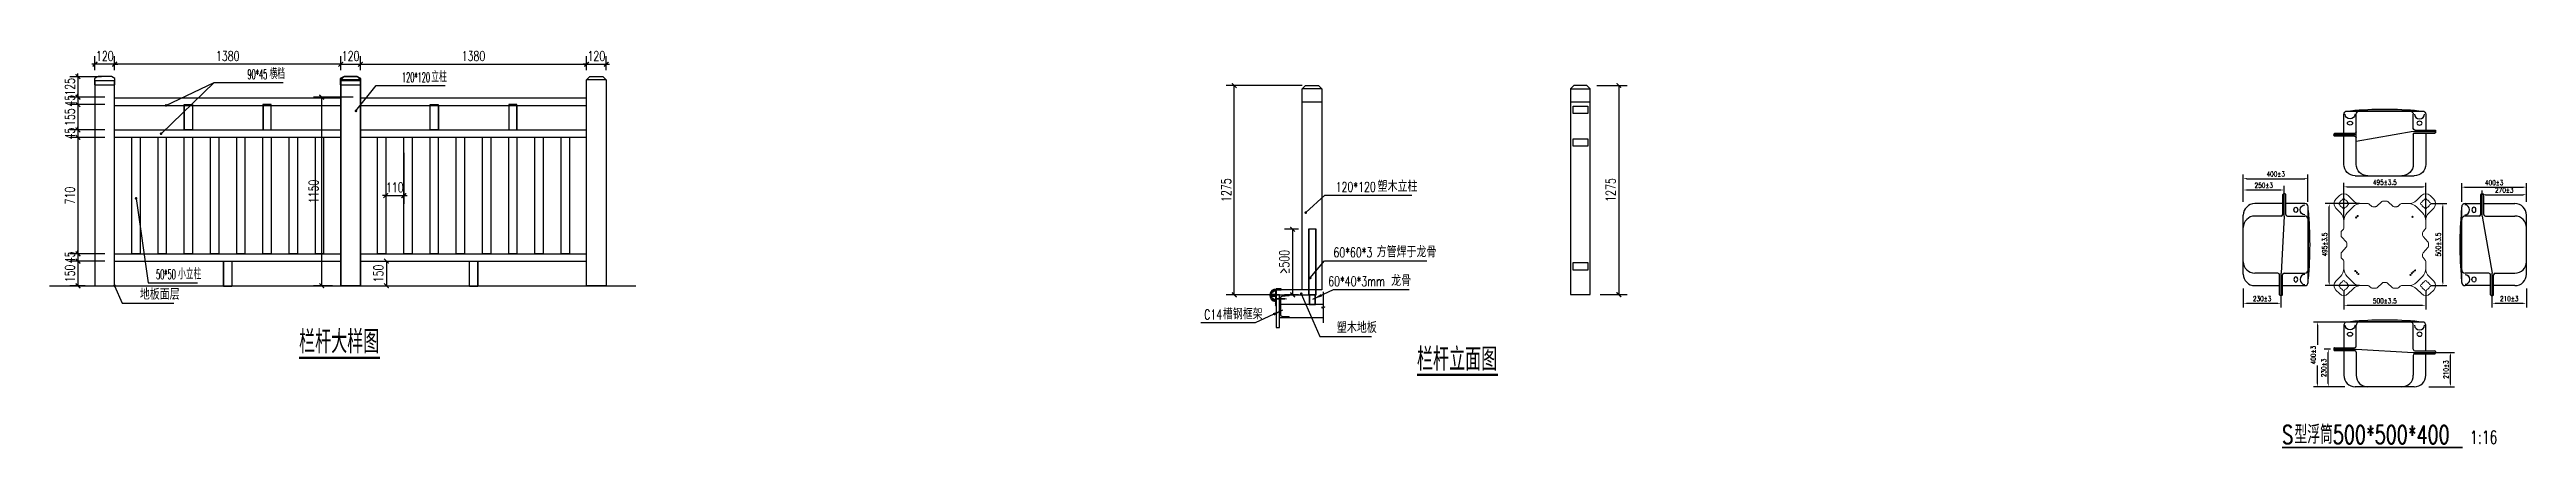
# Model space of a CAD drawing. Header units: millimetres. Extents: x -1003406 to 3312184, y 81337 to 716393.
# Drawn here: x 1116327 to 1131443, y 430045 to 432477 of the extents above; entities that cross this region are included whole.
import ezdxf

# ---------------------------------------------------------------- set-up
doc = ezdxf.new("R2010")
doc.units = ezdxf.units.MM
doc.header["$LTSCALE"] = 10
doc.layers.get('0').update_dxf_attribs({"linetype": 'CONTINUOUS'})
doc.layers.get('Defpoints').update_dxf_attribs({"linetype": 'CONTINUOUS'})
doc.layers.add('2维浮筒', color=253, linetype='CONTINUOUS', lineweight=5)
doc.layers.add('文字及标注', color=3, linetype='CONTINUOUS', lineweight=15)
for name, color, linetype in [('DIM_LEAD', 3, 'CONTINUOUS'), ('DIM_SYMB', 3, 'CONTINUOUS'), ('FT', 5, 'CONTINUOUS'), ('PUB_DIM', 3, 'CONTINUOUS'), ('PUB_TEXT', 7, 'CONTINUOUS'), ('W-STEEL_FRAME钢架', 3, 'CONTINUOUS'), ('W-WOOD_FLOOR木地板', 30, 'CONTINUOUS'), ('塑木板', 32, 'CONTINUOUS'), ('木地板', 32, 'CONTINUOUS'), ('木板', 42, 'CONTINUOUS'), ('栏杆', 4, 'CONTINUOUS'), ('短销钉', 253, 'CONTINUOUS'), ('螺栓', 146, 'CONTINUOUS'), ('钢龙骨', 26, 'CONTINUOUS'), ('铝架', 3, 'CONTINUOUS'), ('龙骨', 10, 'CONTINUOUS')]:
    doc.layers.add(name, color=color, linetype=linetype)
doc.layers.add('W-float bowl浮筒', color=253, linetype='CONTINUOUS', plot=False)
doc.styles.add('_TCH_DIM', font='SIMPLEX', dxfattribs={"bigfont": 'GBCBIG'})
doc.styles.add('_TCH_DIM_T3', font='SIMPLEX', dxfattribs={"width": 0.705882, "bigfont": 'GBCBIG'})
doc.styles.get("Standard").update_dxf_attribs({"font": 'simplex.shx', "width": 0.7, "bigfont": 'hztxt.shx'})
doc.styles.add('TSSD_Dimension', font='Tssdeng.shx', dxfattribs={"width": 0.7, "bigfont": 'hztxt.shx'})
doc.dimstyles.new('_T&&10', dxfattribs={"dimtxt": 29.75, "dimasz": 20, "dimexe": 25, "dimexo": 30, "dimgap": 12.625, "dimtad": 1, "dimdec": 0, "dimzin": 0, "dimdsep": 46, "dimtxsty": '_TCH_DIM_T3', "dimcen": 0.09, "dimclrt": 7, "dimazin": 2, "dimtfac": 1, "dimtdec": 0, "dimtix": 1, "dimtmove": 2, "dimatfit": 3, "dimfxl": 100, "dimtolj": 1, "dimtzin": 0, "dimarcsym": 0})
doc.dimstyles.new('_T&20', dxfattribs={"dimtxt": 59.5, "dimasz": 20, "dimexe": 50, "dimexo": 60, "dimgap": 20, "dimtad": 1, "dimdec": 0, "dimzin": 0, "dimdsep": 46, "dimtxsty": '_TCH_DIM_T3', "dimblk": 'ARCHTICK', "dimcen": 0.09, "dimclrt": 7, "dimazin": 2, "dimtfac": 1, "dimtdec": 0, "dimtix": 1, "dimtmove": 2, "dimatfit": 3, "dimfxl": 1, "dimtolj": 1, "dimtzin": 0, "dimarcsym": 0})

msp = doc.modelspace()

# ---------------------------------------------------------------- texts
at = {"layer": 'PUB_DIM', "color": 7, "char_height": 29.75, "attachment_point": 5, "rotation": 90, "style": '_TCH_DIM_T3'}
for s, insert in [('\\A1;230±3', (1130206.7, 430535.7)), ('\\A1;210±3', (1130952.4, 430526))]:
    msp.add_mtext(s, dxfattribs=dict(at, insert=insert))
at = {"layer": 'PUB_TEXT', "color": 7}
for s, height, style, width, p in [('90*45', 59.5, '_TCH_DIM', 0.494118, (1117534.4, 432296.8)), ('横档', 67.52, '_TCH_DIM', 0.7, (1117668.8, 432296.8)), ('立柱', 67.52, '_TCH_DIM', 0.7, (1118656.8, 432278.6)), ('120*120', 59.5, '_TCH_DIM', 0.494118, (1118477.6, 432278.6)), ('120*120', 59.5, '_TCH_DIM', 0.705882, (1124176, 431610.1)), ('50*50', 59.5, '_TCH_DIM', 0.494118, (1116976.6, 431076.7)), ('小立柱', 67.52, '_TCH_DIM', 0.7, (1117111, 431076.7)), ('60*60*3', 59.5, '_TCH_DIM', 0.705882, (1124162.2, 431210.6)), ('60*40*3mm', 59.5, '_TCH_DIM', 0.705882, (1124130.7, 431034.7)), ('C14', 59.5, '_TCH_DIM', 0.705882, (1123373.5, 430831.9)), ('栏杆大样图', 140, 'TSSD_Dimension', 0.7, (1117849.3, 430625.5)), ('栏杆立面图', 140, 'TSSD_Dimension', 0.7, (1124671.9, 430518.9))]:
    msp.add_text(s, height=height, dxfattribs=dict(at, style=style, width=width)).set_placement(p)
at = {"layer": 'PUB_TEXT', "color": 7, "style": '_TCH_DIM'}
for s, p in [('塑木立柱', (1124432, 431610.1)), ('方管焊于龙骨', (1124426.2, 431210.6)), ('地板面层', (1116877.6, 430951.9)), ('龙骨', (1124514.7, 431034.7)), ('槽钢框架', (1123487.5, 430831.9)), ('塑木地板', (1124183.6, 430749.1))]:
    msp.add_text(s, height=67.52, dxfattribs=at).set_placement(p)
at = {"layer": 'PUB_TEXT', "color": 7, "width": 0.7}
for s, height, p in [('S', 112, (1129952.2, 430073.2)), ('型浮筒', 112, (1130026.9, 430073.2)), ('500*500*400', 112, (1130262.1, 430073.2)), ('1:16', 80, (1131098.3, 430073.2))]:
    msp.add_text(s, height=height, dxfattribs=at).set_placement(p)

# ---------------------------------------------------------------- blocks, each defined once
blk = doc.blocks.new('_ArchTick')
at = {"color": 0, "const_width": 0.4}
blk.add_lwpolyline([(-0.71, -0.71), (0.71, 0.71)], dxfattribs=at)
blk = doc.blocks.new('*D153')
at = {"layer": 'Defpoints', "color": 0, "transparency": 16777216}
for p in [(1118224, 431187), (1118214, 431037), (1118383, 431037)]:
    blk.add_point(p, dxfattribs=at)
at = {"layer": '铝架', "color": 0, "lineweight": -2, "transparency": 16777216}
for p, q in [((1118284, 431187), (1118433, 431187)), ((1118383, 431187), (1118383, 431037)), ((1118274, 431037), (1118433, 431037))]:
    blk.add_line(p, q, dxfattribs=at)
at = {"layer": '铝架', "color": 0, "lineweight": -2, "transparency": 16777216, "xscale": 20, "yscale": 20, "zscale": 20}
for p, rotation in [((1118383, 431187), 90), ((1118383, 431037), 270)]:
    blk.add_blockref('_ArchTick', p, dxfattribs=dict(at, rotation=rotation))
at = {"layer": '铝架', "color": 7, "transparency": 16777216, "insert": (1118334, 431112), "char_height": 59.5, "attachment_point": 5, "rotation": 90, "style": '_TCH_DIM_T3'}
blk.add_mtext('\\A1;150', dxfattribs=at)
blk = doc.blocks.new('*D139')
at = {"layer": 'Defpoints', "color": 0, "linetype": 'Continuous', "transparency": 16777216}
for p in [(1117988, 432187), (1118239, 432187), (1118114, 431037)]:
    blk.add_point(p, dxfattribs=at)
at = {"layer": 'PUB_DIM', "color": 0, "linetype": 'Continuous', "lineweight": -2, "transparency": 16777216}
for p, q in [((1118179, 432187), (1117938, 432187)), ((1117988, 431037), (1117988, 432187)), ((1118054, 431037), (1117938, 431037))]:
    blk.add_line(p, q, dxfattribs=at)
at = {"layer": 'PUB_DIM', "color": 0, "linetype": 'Continuous', "lineweight": -2, "transparency": 16777216, "xscale": 20, "yscale": 20, "zscale": 20}
for p, rotation in [((1117988, 432187), 90), ((1117988, 431037), 270)]:
    blk.add_blockref('_ArchTick', p, dxfattribs=dict(at, rotation=rotation))
at = {"layer": 'PUB_DIM', "color": 7, "linetype": 'Continuous', "transparency": 16777216, "insert": (1117938, 431612), "char_height": 59.5, "attachment_point": 5, "rotation": 90, "style": '_TCH_DIM_T3'}
blk.add_mtext('\\A1;1150', dxfattribs=at)
blk = doc.blocks.new('*D140')
at = {"layer": 'Defpoints', "color": 0, "transparency": 16777216}
for p in [(1118379, 431907), (1118489, 431907), (1118489, 431587)]:
    blk.add_point(p, dxfattribs=at)
at = {"layer": '铝架', "color": 0, "lineweight": -2, "transparency": 16777216}
for p, q in [((1118379, 431847), (1118379, 431537)), ((1118489, 431847), (1118489, 431537)), ((1118379, 431587), (1118359, 431587)), ((1118379, 431587), (1118489, 431587)), ((1118489, 431587), (1118509, 431587))]:
    blk.add_line(p, q, dxfattribs=at)
at = {"layer": '铝架', "color": 0, "lineweight": -2, "transparency": 16777216, "xscale": 20, "yscale": 20, "zscale": 20}
blk.add_blockref('_ArchTick', (1118379, 431587), dxfattribs=at)
at = {"layer": '铝架', "color": 0, "lineweight": -2, "transparency": 16777216, "xscale": 20, "yscale": 20, "zscale": 20, "rotation": 180}
blk.add_blockref('_ArchTick', (1118489, 431587), dxfattribs=at)
at = {"layer": '铝架', "color": 7, "transparency": 16777216, "insert": (1118434, 431637), "char_height": 59.5, "attachment_point": 5, "style": '_TCH_DIM_T3'}
blk.add_mtext('\\A1;110', dxfattribs=at)
blk = doc.blocks.new('*D141')
at = {"layer": 'Defpoints', "color": 0, "transparency": 16777216}
for p in [(1118224, 432388), (1118104, 432292), (1118224, 432292)]:
    blk.add_point(p, dxfattribs=at)
at = {"layer": 'PUB_DIM', "color": 0, "lineweight": -2, "transparency": 16777216}
for p, q in [((1118104, 432388), (1118084, 432388)), ((1118104, 432352), (1118104, 432438)), ((1118104, 432388), (1118224, 432388)), ((1118224, 432352), (1118224, 432438)), ((1118224, 432388), (1118244, 432388))]:
    blk.add_line(p, q, dxfattribs=at)
at = {"layer": 'PUB_DIM', "color": 0, "lineweight": -2, "transparency": 16777216, "xscale": 20, "yscale": 20, "zscale": 20}
blk.add_blockref('_ArchTick', (1118104, 432388), dxfattribs=at)
at = {"layer": 'PUB_DIM', "color": 0, "lineweight": -2, "transparency": 16777216, "xscale": 20, "yscale": 20, "zscale": 20, "rotation": 180}
blk.add_blockref('_ArchTick', (1118224, 432388), dxfattribs=at)
at = {"layer": 'PUB_DIM', "color": 7, "transparency": 16777216, "insert": (1118164, 432438), "char_height": 59.5, "attachment_point": 5, "style": '_TCH_DIM_T3'}
blk.add_mtext('\\A1;120', dxfattribs=at)
blk = doc.blocks.new('*D142')
at = {"layer": 'Defpoints', "color": 0, "transparency": 16777216}
for p in [(1119604, 432388), (1118224, 432292), (1119604, 432292)]:
    blk.add_point(p, dxfattribs=at)
at = {"layer": 'PUB_DIM', "color": 0, "lineweight": -2, "transparency": 16777216}
for p, q in [((1118224, 432352), (1118224, 432438)), ((1118224, 432388), (1119604, 432388)), ((1119604, 432352), (1119604, 432438))]:
    blk.add_line(p, q, dxfattribs=at)
at = {"layer": 'PUB_DIM', "color": 0, "lineweight": -2, "transparency": 16777216, "xscale": 20, "yscale": 20, "zscale": 20, "rotation": 180}
blk.add_blockref('_ArchTick', (1118224, 432388), dxfattribs=at)
at = {"layer": 'PUB_DIM', "color": 0, "lineweight": -2, "transparency": 16777216, "xscale": 20, "yscale": 20, "zscale": 20}
blk.add_blockref('_ArchTick', (1119604, 432388), dxfattribs=at)
at = {"layer": 'PUB_DIM', "color": 7, "transparency": 16777216, "insert": (1118914, 432438), "char_height": 59.5, "attachment_point": 5, "style": '_TCH_DIM_T3'}
blk.add_mtext('\\A1;1380', dxfattribs=at)
blk = doc.blocks.new('*D143')
at = {"layer": 'Defpoints', "color": 0, "transparency": 16777216}
for p in [(1119724, 432388), (1119604, 432292), (1119724, 432292)]:
    blk.add_point(p, dxfattribs=at)
at = {"layer": 'PUB_DIM', "color": 0, "lineweight": -2, "transparency": 16777216}
for p, q in [((1119604, 432388), (1119584, 432388)), ((1119604, 432352), (1119604, 432438)), ((1119604, 432388), (1119724, 432388)), ((1119724, 432352), (1119724, 432438)), ((1119724, 432388), (1119744, 432388))]:
    blk.add_line(p, q, dxfattribs=at)
at = {"layer": 'PUB_DIM', "color": 0, "lineweight": -2, "transparency": 16777216, "xscale": 20, "yscale": 20, "zscale": 20}
blk.add_blockref('_ArchTick', (1119604, 432388), dxfattribs=at)
at = {"layer": 'PUB_DIM', "color": 0, "lineweight": -2, "transparency": 16777216, "xscale": 20, "yscale": 20, "zscale": 20, "rotation": 180}
blk.add_blockref('_ArchTick', (1119724, 432388), dxfattribs=at)
at = {"layer": 'PUB_DIM', "color": 7, "transparency": 16777216, "insert": (1119664, 432438), "char_height": 59.5, "attachment_point": 5, "style": '_TCH_DIM_T3'}
blk.add_mtext('\\A1;120', dxfattribs=at)
blk = doc.blocks.new('栏杆大样')
at = {"color": 0}
blk.add_lwpolyline([(-63, 1225), (62, 1225), (62, 1263), (40, 1275), (-40, 1275), (-40, 1275), (-63, 1264)], close=True, dxfattribs=at)
at = {"layer": '栏杆'}
blk.add_line((1560, 1255), (1440, 1255), dxfattribs=at)
for points in [[(-60, 0), (60, 0), (60, 1250), (60, 1250), (40, 1250), (-40, 1250), (-60, 1250), (-60, 1250)], [(1560, 0), (1440, 0), (1440, 1255), (1440, 1255), (1460, 1275), (1540, 1275), (1560, 1255), (1560, 1255)], [(486, 1100), (536, 1100), (536, 950), (486, 950)], [(1016, 1100), (966, 1100), (966, 950), (1016, 950)], [(165, 905), (215, 905), (215, 195), (165, 195)], [(325, 905), (375, 905), (375, 195), (325, 195)], [(485, 905), (535, 905), (535, 195), (485, 195)], [(645, 905), (695, 905), (695, 195), (645, 195)], [(805, 905), (855, 905), (855, 195), (805, 195)], [(965, 905), (1015, 905), (1015, 195), (965, 195)], [(1125, 905), (1175, 905), (1175, 195), (1125, 195)], [(1285, 905), (1335, 905), (1335, 195), (1285, 195)], [(726, 150), (776, 150), (776, -5), (726, -5)]]:
    blk.add_lwpolyline(points, close=True, dxfattribs=at)
at = {"layer": '栏杆', "linetype": 'ByBlock'}
for points in [[(60, 1145), (1440, 1145)], [(60, 1100), (1440, 1100)], [(60, 950), (1440, 950)], [(60, 905), (1440, 905)], [(60, 195), (1440, 195)], [(60, 150), (1440, 150)]]:
    blk.add_lwpolyline(points, dxfattribs=at)
blk = doc.blocks.new('*D154')
at = {"layer": 'Defpoints', "color": 0, "transparency": 16777216}
for p in [(1125710, 432258), (1125730, 430983), (1125904, 430983)]:
    blk.add_point(p, dxfattribs=at)
at = {"layer": 'PUB_DIM', "color": 0, "lineweight": -2, "transparency": 16777216}
for p, q in [((1125770, 432258), (1125954, 432258)), ((1125904, 432258), (1125904, 430983)), ((1125790, 430983), (1125954, 430983))]:
    blk.add_line(p, q, dxfattribs=at)
at = {"layer": 'PUB_DIM', "color": 0, "lineweight": -2, "transparency": 16777216, "xscale": 20, "yscale": 20, "zscale": 20}
for p, rotation in [((1125904, 432258), 90), ((1125904, 430983), 270)]:
    blk.add_blockref('_ArchTick', p, dxfattribs=dict(at, rotation=rotation))
at = {"layer": 'PUB_DIM', "color": 7, "transparency": 16777216, "insert": (1125854, 431621), "char_height": 59.5, "attachment_point": 5, "rotation": 90, "style": '_TCH_DIM_T3'}
blk.add_mtext('\\A1;1275', dxfattribs=at)
blk = doc.blocks.new('*D144')
at = {"layer": 'Defpoints', "color": 0, "transparency": 16777216}
for p in [(1116724, 432388), (1116724, 432292), (1118104, 432292)]:
    blk.add_point(p, dxfattribs=at)
at = {"layer": 'PUB_DIM', "color": 0, "lineweight": -2, "transparency": 16777216}
for p, q in [((1116724, 432352), (1116724, 432438)), ((1118104, 432388), (1116724, 432388)), ((1118104, 432352), (1118104, 432438))]:
    blk.add_line(p, q, dxfattribs=at)
at = {"layer": 'PUB_DIM', "color": 0, "lineweight": -2, "transparency": 16777216, "xscale": 20, "yscale": 20, "zscale": 20, "rotation": 180}
blk.add_blockref('_ArchTick', (1116724, 432388), dxfattribs=at)
at = {"layer": 'PUB_DIM', "color": 0, "lineweight": -2, "transparency": 16777216, "xscale": 20, "yscale": 20, "zscale": 20}
blk.add_blockref('_ArchTick', (1118104, 432388), dxfattribs=at)
at = {"layer": 'PUB_DIM', "color": 7, "transparency": 16777216, "insert": (1117414, 432438), "char_height": 59.5, "attachment_point": 5, "style": '_TCH_DIM_T3'}
blk.add_mtext('\\A1;1380', dxfattribs=at)
blk = doc.blocks.new('*D145')
at = {"layer": 'Defpoints', "color": 0, "transparency": 16777216}
for p in [(1116604, 432388), (1116604, 432292), (1116724, 432292)]:
    blk.add_point(p, dxfattribs=at)
at = {"layer": 'PUB_DIM', "color": 0, "lineweight": -2, "transparency": 16777216}
for p, q in [((1116604, 432388), (1116584, 432388)), ((1116604, 432352), (1116604, 432438)), ((1116724, 432388), (1116604, 432388)), ((1116724, 432352), (1116724, 432438)), ((1116724, 432388), (1116744, 432388))]:
    blk.add_line(p, q, dxfattribs=at)
at = {"layer": 'PUB_DIM', "color": 0, "lineweight": -2, "transparency": 16777216, "xscale": 20, "yscale": 20, "zscale": 20}
blk.add_blockref('_ArchTick', (1116604, 432388), dxfattribs=at)
at = {"layer": 'PUB_DIM', "color": 0, "lineweight": -2, "transparency": 16777216, "xscale": 20, "yscale": 20, "zscale": 20, "rotation": 180}
blk.add_blockref('_ArchTick', (1116724, 432388), dxfattribs=at)
at = {"layer": 'PUB_DIM', "color": 7, "transparency": 16777216, "insert": (1116664, 432438), "char_height": 59.5, "attachment_point": 5, "style": '_TCH_DIM_T3'}
blk.add_mtext('\\A1;120', dxfattribs=at)
blk = doc.blocks.new('*D146')
at = {"layer": 'Defpoints', "color": 0, "linetype": 'Continuous', "transparency": 16777216}
for p in [(1116704, 432312), (1116500, 432187), (1116724, 432187)]:
    blk.add_point(p, dxfattribs=at)
at = {"layer": 'PUB_DIM', "color": 0, "linetype": 'Continuous', "lineweight": -2, "transparency": 16777216}
for p, q in [((1116644, 432312), (1116450, 432312)), ((1116500, 432312), (1116500, 432332)), ((1116500, 432312), (1116500, 432187)), ((1116664, 432187), (1116450, 432187)), ((1116500, 432187), (1116500, 432167))]:
    blk.add_line(p, q, dxfattribs=at)
at = {"layer": 'PUB_DIM', "color": 0, "linetype": 'Continuous', "lineweight": -2, "transparency": 16777216, "xscale": 20, "yscale": 20, "zscale": 20}
for p, rotation in [((1116500, 432312), 270), ((1116500, 432187), 90)]:
    blk.add_blockref('_ArchTick', p, dxfattribs=dict(at, rotation=rotation))
at = {"layer": 'PUB_DIM', "color": 7, "linetype": 'Continuous', "transparency": 16777216, "insert": (1116451, 432250), "char_height": 59.5, "attachment_point": 5, "rotation": 90, "style": '_TCH_DIM_T3'}
blk.add_mtext('\\A1;125', dxfattribs=at)
blk = doc.blocks.new('*D147')
at = {"layer": 'Defpoints', "color": 0, "linetype": 'Continuous', "transparency": 16777216}
for p in [(1116500, 432142), (1116724, 432187), (1116724, 432142)]:
    blk.add_point(p, dxfattribs=at)
at = {"layer": 'PUB_DIM', "color": 0, "linetype": 'Continuous', "lineweight": -2, "transparency": 16777216}
for p, q in [((1116500, 432187), (1116500, 432207)), ((1116664, 432187), (1116450, 432187)), ((1116664, 432142), (1116450, 432142)), ((1116500, 432187), (1116500, 432142)), ((1116500, 432142), (1116500, 432122))]:
    blk.add_line(p, q, dxfattribs=at)
at = {"layer": 'PUB_DIM', "color": 0, "linetype": 'Continuous', "lineweight": -2, "transparency": 16777216, "xscale": 20, "yscale": 20, "zscale": 20}
for p, rotation in [((1116500, 432187), 270), ((1116500, 432142), 90)]:
    blk.add_blockref('_ArchTick', p, dxfattribs=dict(at, rotation=rotation))
at = {"layer": 'PUB_DIM', "color": 7, "linetype": 'Continuous', "transparency": 16777216, "insert": (1116451, 432165), "char_height": 59.5, "attachment_point": 5, "rotation": 90, "style": '_TCH_DIM_T3'}
blk.add_mtext('\\A1;45', dxfattribs=at)
blk = doc.blocks.new('*D148')
at = {"layer": 'Defpoints', "color": 0, "linetype": 'Continuous', "transparency": 16777216}
for p in [(1116724, 432142), (1116500, 431987), (1116724, 431987)]:
    blk.add_point(p, dxfattribs=at)
at = {"layer": 'PUB_DIM', "color": 0, "linetype": 'Continuous', "lineweight": -2, "transparency": 16777216}
for p, q in [((1116664, 432142), (1116450, 432142)), ((1116500, 432142), (1116500, 431987)), ((1116664, 431987), (1116450, 431987))]:
    blk.add_line(p, q, dxfattribs=at)
at = {"layer": 'PUB_DIM', "color": 0, "linetype": 'Continuous', "lineweight": -2, "transparency": 16777216, "xscale": 20, "yscale": 20, "zscale": 20}
for p, rotation in [((1116500, 432142), 90), ((1116500, 431987), 270)]:
    blk.add_blockref('_ArchTick', p, dxfattribs=dict(at, rotation=rotation))
at = {"layer": 'PUB_DIM', "color": 7, "linetype": 'Continuous', "transparency": 16777216, "insert": (1116451, 432065), "char_height": 59.5, "attachment_point": 5, "rotation": 90, "style": '_TCH_DIM_T3'}
blk.add_mtext('\\A1;155', dxfattribs=at)
blk = doc.blocks.new('*D149')
at = {"layer": 'Defpoints', "color": 0, "linetype": 'Continuous', "transparency": 16777216}
for p in [(1116500, 431942), (1116724, 431987), (1116724, 431942)]:
    blk.add_point(p, dxfattribs=at)
at = {"layer": 'PUB_DIM', "color": 0, "linetype": 'Continuous', "lineweight": -2, "transparency": 16777216}
for p, q in [((1116664, 431987), (1116450, 431987)), ((1116664, 431942), (1116450, 431942)), ((1116500, 431987), (1116500, 432007)), ((1116500, 431987), (1116500, 431942)), ((1116500, 431942), (1116500, 431922))]:
    blk.add_line(p, q, dxfattribs=at)
at = {"layer": 'PUB_DIM', "color": 0, "linetype": 'Continuous', "lineweight": -2, "transparency": 16777216, "xscale": 20, "yscale": 20, "zscale": 20}
for p, rotation in [((1116500, 431987), 270), ((1116500, 431942), 90)]:
    blk.add_blockref('_ArchTick', p, dxfattribs=dict(at, rotation=rotation))
at = {"layer": 'PUB_DIM', "color": 7, "linetype": 'Continuous', "transparency": 16777216, "insert": (1116451, 431965), "char_height": 59.5, "attachment_point": 5, "rotation": 90, "style": '_TCH_DIM_T3'}
blk.add_mtext('\\A1;45', dxfattribs=at)
blk = doc.blocks.new('*D150')
at = {"layer": 'Defpoints', "color": 0, "linetype": 'Continuous', "transparency": 16777216}
for p in [(1116724, 431942), (1116500, 431232), (1116724, 431232)]:
    blk.add_point(p, dxfattribs=at)
at = {"layer": 'PUB_DIM', "color": 0, "linetype": 'Continuous', "lineweight": -2, "transparency": 16777216}
for p, q in [((1116664, 431942), (1116450, 431942)), ((1116500, 431942), (1116500, 431232)), ((1116664, 431232), (1116450, 431232))]:
    blk.add_line(p, q, dxfattribs=at)
at = {"layer": 'PUB_DIM', "color": 0, "linetype": 'Continuous', "lineweight": -2, "transparency": 16777216, "xscale": 20, "yscale": 20, "zscale": 20}
for p, rotation in [((1116500, 431942), 90), ((1116500, 431232), 270)]:
    blk.add_blockref('_ArchTick', p, dxfattribs=dict(at, rotation=rotation))
at = {"layer": 'PUB_DIM', "color": 7, "linetype": 'Continuous', "transparency": 16777216, "insert": (1116451, 431587), "char_height": 59.5, "attachment_point": 5, "rotation": 90, "style": '_TCH_DIM_T3'}
blk.add_mtext('\\A1;710', dxfattribs=at)
blk = doc.blocks.new('*D151')
at = {"layer": 'Defpoints', "color": 0, "linetype": 'Continuous', "transparency": 16777216}
for p in [(1116500, 431187), (1116724, 431232), (1116724, 431187)]:
    blk.add_point(p, dxfattribs=at)
at = {"layer": 'PUB_DIM', "color": 0, "linetype": 'Continuous', "lineweight": -2, "transparency": 16777216}
for p, q in [((1116664, 431232), (1116450, 431232)), ((1116664, 431187), (1116450, 431187)), ((1116500, 431232), (1116500, 431252)), ((1116500, 431232), (1116500, 431187)), ((1116500, 431187), (1116500, 431167))]:
    blk.add_line(p, q, dxfattribs=at)
at = {"layer": 'PUB_DIM', "color": 0, "linetype": 'Continuous', "lineweight": -2, "transparency": 16777216, "xscale": 20, "yscale": 20, "zscale": 20}
for p, rotation in [((1116500, 431232), 270), ((1116500, 431187), 90)]:
    blk.add_blockref('_ArchTick', p, dxfattribs=dict(at, rotation=rotation))
at = {"layer": 'PUB_DIM', "color": 7, "linetype": 'Continuous', "transparency": 16777216, "insert": (1116451, 431210), "char_height": 59.5, "attachment_point": 5, "rotation": 90, "style": '_TCH_DIM_T3'}
blk.add_mtext('\\A1;45', dxfattribs=at)
blk = doc.blocks.new('*D152')
at = {"layer": 'Defpoints', "color": 0, "linetype": 'Continuous', "transparency": 16777216}
for p in [(1116724, 431187), (1116500, 431037), (1116604, 431037)]:
    blk.add_point(p, dxfattribs=at)
at = {"layer": 'PUB_DIM', "color": 0, "linetype": 'Continuous', "lineweight": -2, "transparency": 16777216}
for p, q in [((1116664, 431187), (1116450, 431187)), ((1116500, 431187), (1116500, 431037)), ((1116544, 431037), (1116450, 431037))]:
    blk.add_line(p, q, dxfattribs=at)
at = {"layer": 'PUB_DIM', "color": 0, "linetype": 'Continuous', "lineweight": -2, "transparency": 16777216, "xscale": 20, "yscale": 20, "zscale": 20}
for p, rotation in [((1116500, 431187), 90), ((1116500, 431037), 270)]:
    blk.add_blockref('_ArchTick', p, dxfattribs=dict(at, rotation=rotation))
at = {"layer": 'PUB_DIM', "color": 7, "linetype": 'Continuous', "transparency": 16777216, "insert": (1116451, 431112), "char_height": 59.5, "attachment_point": 5, "rotation": 90, "style": '_TCH_DIM_T3'}
blk.add_mtext('\\A1;150', dxfattribs=at)
blk = doc.blocks.new('*D155')
at = {"layer": 'Defpoints', "color": 0, "transparency": 16777216}
for p in [(1124010, 431382), (1123913, 430982), (1124010, 430982)]:
    blk.add_point(p, dxfattribs=at)
at = {"layer": 'PUB_DIM', "color": 0, "lineweight": -2, "transparency": 16777216}
for p, q in [((1123950, 431382), (1123863, 431382)), ((1123913, 431382), (1123913, 430982)), ((1123950, 430982), (1123863, 430982))]:
    blk.add_line(p, q, dxfattribs=at)
at = {"layer": 'PUB_DIM', "color": 0, "lineweight": -2, "transparency": 16777216, "xscale": 20, "yscale": 20, "zscale": 20}
for p, rotation in [((1123913, 431382), 90), ((1123913, 430982), 270)]:
    blk.add_blockref('_ArchTick', p, dxfattribs=dict(at, rotation=rotation))
at = {"layer": 'PUB_DIM', "color": 7, "transparency": 16777216, "insert": (1123863, 431182), "char_height": 59.5, "attachment_point": 5, "rotation": 90, "style": '_TCH_DIM_T3'}
blk.add_mtext('\\A1;≥500', dxfattribs=at)
blk = doc.blocks.new('*D156')
at = {"layer": 'Defpoints', "color": 0, "transparency": 16777216}
for p in [(1123557, 432258), (1124032, 432258), (1123834, 430982)]:
    blk.add_point(p, dxfattribs=at)
at = {"layer": 'PUB_DIM', "color": 0, "lineweight": -2, "transparency": 16777216}
for p, q in [((1123972, 432258), (1123507, 432258)), ((1123557, 430982), (1123557, 432258)), ((1123774, 430982), (1123507, 430982))]:
    blk.add_line(p, q, dxfattribs=at)
at = {"layer": 'PUB_DIM', "color": 0, "lineweight": -2, "transparency": 16777216, "xscale": 20, "yscale": 20, "zscale": 20}
for p, rotation in [((1123557, 432258), 90), ((1123557, 430982), 270)]:
    blk.add_blockref('_ArchTick', p, dxfattribs=dict(at, rotation=rotation))
at = {"layer": 'PUB_DIM', "color": 7, "transparency": 16777216, "insert": (1123508, 431620), "char_height": 59.5, "attachment_point": 5, "rotation": 90, "style": '_TCH_DIM_T3'}
blk.add_mtext('\\A1;1275', dxfattribs=at)
blk = doc.blocks.new('*U134')
at = {"color": 5}
for p, q in [((-2, -53), (-2, -1)), ((-2, -1), (2, -1)), ((2, -13), (-2, -14)), ((2, -13), (-2, -14)), ((2, -15), (-2, -16)), ((2, -15), (-2, -16)), ((2, -17), (-2, -18)), ((2, -17), (-2, -18)), ((2, -19), (-2, -20)), ((2, -19), (-2, -20)), ((2, -19), (-2, -20)), ((2, -19), (-2, -20)), ((2, -21), (-2, -22)), ((2, -21), (-2, -22)), ((2, -21), (-2, -22)), ((2, -21), (-2, -22)), ((2, -23), (-2, -24)), ((2, -23), (-2, -24)), ((2, -25), (-2, -26)), ((2, -25), (-2, -26)), ((2, -27), (-2, -28)), ((2, -27), (-2, -28)), ((2, -29), (-2, -30)), ((2, -29), (-2, -30)), ((2, -29), (-2, -30)), ((2, -29), (-2, -30)), ((2, -31), (-2, -32)), ((2, -31), (-2, -32)), ((2, -31), (-2, -32)), ((2, -31), (-2, -32)), ((2, -33), (-2, -34)), ((2, -33), (-2, -34)), ((2, -35), (-2, -36)), ((2, -35), (-2, -36)), ((2, -37), (-2, -38)), ((2, -37), (-2, -38)), ((2, -39), (-2, -40)), ((2, -39), (-2, -40)), ((2, -39), (-2, -40)), ((2, -39), (-2, -40)), ((2, -41), (-2, -42)), ((2, -41), (-2, -42)), ((2, -41), (-2, -42)), ((2, -41), (-2, -42)), ((2, -43), (-2, -44)), ((2, -43), (-2, -44)), ((2, -46), (-2, -47)), ((2, -46), (-2, -47)), ((2, -48), (-2, -49)), ((2, -48), (-2, -49)), ((2, -48), (-2, -49)), ((2, -48), (-2, -49)), ((2, -50), (-2, -51)), ((2, -50), (-2, -51)), ((2, -50), (-2, -51)), ((2, -50), (-2, -51)), ((2, -52), (-2, -53)), ((2, -52), (-2, -53)), ((2, -52), (-2, -53)), ((0, -60), (-2, -53)), ((2, -54), (-2, -55)), ((2, -57), (-1, -57)), ((1, -59), (-1, -59)), ((2, -53), (0, -60)), ((2, -1), (2, -53))]:
    blk.add_line(p, q, dxfattribs=at)
blk.add_lwpolyline([(-3, 0), (-2, -1), (2, -1), (3, 0)], close=True, dxfattribs=at)
blk = doc.blocks.new('A$C0837b8cf')
at = {"layer": 'W-STEEL_FRAME钢架'}
blk.add_lwpolyline([(0, 0), (0, 140), (58, 140), (58, 137, -0.414214), (54, 133), (13, 130, 0.385314), (5, 122), (5, 18, 0.385314), (13, 10), (54, 7, -0.414214), (58, 3), (58, 0)], format="xyb", close=True, dxfattribs=at)
blk = doc.blocks.new('*D625')
at = {"layer": 'Defpoints', "color": 0, "transparency": 16777216}
for p in [(1130169, 430816), (1130365, 430816), (1130365, 430421)]:
    blk.add_point(p, dxfattribs=at)
at = {"layer": 'PUB_DIM', "color": 0, "lineweight": -2, "transparency": 16777216}
for p, q in [((1130335, 430816), (1130144, 430816)), ((1130169, 430796), (1130169, 430677)), ((1130169, 430441), (1130169, 430551)), ((1130335, 430421), (1130144, 430421))]:
    blk.add_line(p, q, dxfattribs=at)
at = {"layer": 'PUB_DIM', "color": 0, "transparency": 16777216}
for points in [[(1130165, 430796), (1130172, 430796), (1130169, 430816)], [(1130165, 430441), (1130172, 430441), (1130169, 430421)]]:
    blk.add_solid(points, dxfattribs=at)
at = {"layer": 'PUB_DIM', "color": 7, "transparency": 16777216, "insert": (1130142, 430614), "char_height": 29.8, "attachment_point": 5, "rotation": 90, "style": '_TCH_DIM_T3'}
blk.add_mtext('\\A1;400±3', dxfattribs=at)
blk = doc.blocks.new('*D626')
at = {"layer": 'Defpoints', "color": 0, "transparency": 16777216}
for p in [(1129965, 431621), (1129715, 431548), (1129965, 431548)]:
    blk.add_point(p, dxfattribs=at)
at = {"layer": 'PUB_DIM', "color": 0, "lineweight": -2, "transparency": 16777216}
for p, q in [((1129715, 431578), (1129715, 431646)), ((1129735, 431621), (1129945, 431621)), ((1129965, 431578), (1129965, 431646))]:
    blk.add_line(p, q, dxfattribs=at)
at = {"layer": 'PUB_DIM', "color": 0, "transparency": 16777216}
for points in [[(1129735, 431624), (1129735, 431618), (1129715, 431621)], [(1129945, 431624), (1129945, 431618), (1129965, 431621)]]:
    blk.add_solid(points, dxfattribs=at)
at = {"layer": 'PUB_DIM', "color": 7, "transparency": 16777216, "insert": (1129840, 431649), "char_height": 29.8, "attachment_point": 5, "style": '_TCH_DIM_T3'}
blk.add_mtext('\\A1;250±3', dxfattribs=at)
blk = doc.blocks.new('*D627')
at = {"layer": 'Defpoints', "color": 0, "transparency": 16777216}
for p in [(1130110, 431690), (1129715, 431518), (1130110, 431518)]:
    blk.add_point(p, dxfattribs=at)
at = {"layer": 'PUB_DIM', "color": 0, "lineweight": -2, "transparency": 16777216}
for p, q in [((1129715, 431548), (1129715, 431715)), ((1129735, 431690), (1130090, 431690)), ((1130110, 431548), (1130110, 431715))]:
    blk.add_line(p, q, dxfattribs=at)
at = {"layer": 'PUB_DIM', "color": 0, "transparency": 16777216}
for points in [[(1129735, 431694), (1129735, 431687), (1129715, 431690)], [(1130090, 431694), (1130090, 431687), (1130110, 431690)]]:
    blk.add_solid(points, dxfattribs=at)
at = {"layer": 'PUB_DIM', "color": 7, "transparency": 16777216, "insert": (1129913, 431718), "char_height": 29.8, "attachment_point": 5, "style": '_TCH_DIM_T3'}
blk.add_mtext('\\A1;400±3', dxfattribs=at)
blk = doc.blocks.new('*D628')
at = {"layer": 'Defpoints', "color": 0, "transparency": 16777216}
for p in [(1129715, 431050), (1129945, 431050), (1129945, 430930)]:
    blk.add_point(p, dxfattribs=at)
at = {"layer": 'PUB_DIM', "color": 0, "lineweight": -2, "transparency": 16777216}
for p, q in [((1129715, 431020), (1129715, 430905)), ((1129945, 431020), (1129945, 430905)), ((1129735, 430930), (1129925, 430930))]:
    blk.add_line(p, q, dxfattribs=at)
at = {"layer": 'PUB_DIM', "color": 0, "transparency": 16777216}
for points in [[(1129735, 430933), (1129735, 430927), (1129715, 430930)], [(1129925, 430933), (1129925, 430927), (1129945, 430930)]]:
    blk.add_solid(points, dxfattribs=at)
at = {"layer": 'PUB_DIM', "color": 7, "transparency": 16777216, "insert": (1129830, 430958), "char_height": 29.8, "attachment_point": 5, "style": '_TCH_DIM_T3'}
blk.add_mtext('\\A1;230±3', dxfattribs=at)
blk = doc.blocks.new('*D868')
at = {"layer": 'Defpoints', "color": 0, "transparency": 16777216}
for p in [(1131233, 431050), (1131443, 431050), (1131443, 430930)]:
    blk.add_point(p, dxfattribs=at)
at = {"layer": 'PUB_DIM', "color": 0, "lineweight": -2, "transparency": 16777216}
for p, q in [((1131233, 431020), (1131233, 430905)), ((1131443, 431020), (1131443, 430905)), ((1131253, 430930), (1131423, 430930))]:
    blk.add_line(p, q, dxfattribs=at)
at = {"layer": 'PUB_DIM', "color": 0, "transparency": 16777216}
for points in [[(1131253, 430933), (1131253, 430927), (1131233, 430930)], [(1131423, 430933), (1131423, 430927), (1131443, 430930)]]:
    blk.add_solid(points, dxfattribs=at)
at = {"layer": 'PUB_DIM', "color": 7, "transparency": 16777216, "insert": (1131338, 430958), "char_height": 29.8, "attachment_point": 5, "style": '_TCH_DIM_T3'}
blk.add_mtext('\\A1;210±3', dxfattribs=at)
blk = doc.blocks.new('*D869')
at = {"layer": 'Defpoints', "color": 0, "transparency": 16777216}
for p in [(1131443, 431638), (1131048, 431518), (1131443, 431518)]:
    blk.add_point(p, dxfattribs=at)
at = {"layer": 'PUB_DIM', "color": 0, "lineweight": -2, "transparency": 16777216}
for p, q in [((1131048, 431548), (1131048, 431663)), ((1131068, 431638), (1131423, 431638)), ((1131443, 431548), (1131443, 431663))]:
    blk.add_line(p, q, dxfattribs=at)
at = {"layer": 'PUB_DIM', "color": 0, "transparency": 16777216}
for points in [[(1131068, 431642), (1131068, 431635), (1131048, 431638)], [(1131423, 431642), (1131423, 431635), (1131443, 431638)]]:
    blk.add_solid(points, dxfattribs=at)
at = {"layer": 'PUB_DIM', "color": 7, "transparency": 16777216, "insert": (1131246, 431666), "char_height": 29.8, "attachment_point": 5, "style": '_TCH_DIM_T3'}
blk.add_mtext('\\A1;400±3', dxfattribs=at)
blk = doc.blocks.new('*D870')
at = {"layer": 'Defpoints', "color": 0, "transparency": 16777216}
for p in [(1131443, 431592), (1131173, 431548), (1131443, 431548)]:
    blk.add_point(p, dxfattribs=at)
at = {"layer": 'PUB_DIM', "color": 0, "lineweight": -2, "transparency": 16777216}
for p, q in [((1131173, 431578), (1131173, 431617)), ((1131193, 431592), (1131423, 431592)), ((1131443, 431578), (1131443, 431617))]:
    blk.add_line(p, q, dxfattribs=at)
at = {"layer": 'PUB_DIM', "color": 0, "transparency": 16777216}
for points in [[(1131193, 431596), (1131193, 431589), (1131173, 431592)], [(1131423, 431596), (1131423, 431589), (1131443, 431592)]]:
    blk.add_solid(points, dxfattribs=at)
at = {"layer": 'PUB_DIM', "color": 7, "transparency": 16777216, "insert": (1131308, 431620), "char_height": 29.8, "attachment_point": 5, "style": '_TCH_DIM_T3'}
blk.add_mtext('\\A1;270±3', dxfattribs=at)
blk = doc.blocks.new('*D871')
at = {"layer": 'Defpoints', "color": 0, "transparency": 16777216}
for p in [(1130829, 431538), (1130933, 431538), (1130829, 431038)]:
    blk.add_point(p, dxfattribs=at)
at = {"layer": 'PUB_DIM', "color": 0, "lineweight": -2, "transparency": 16777216}
for p, q in [((1130859, 431538), (1130958, 431538)), ((1130933, 431058), (1130933, 431518)), ((1130859, 431038), (1130958, 431038))]:
    blk.add_line(p, q, dxfattribs=at)
at = {"layer": 'PUB_DIM', "color": 0, "transparency": 16777216}
for points in [[(1130930, 431518), (1130937, 431518), (1130933, 431538)], [(1130930, 431058), (1130937, 431058), (1130933, 431038)]]:
    blk.add_solid(points, dxfattribs=at)
at = {"layer": 'PUB_DIM', "color": 7, "transparency": 16777216, "insert": (1130906, 431288), "char_height": 29.75, "attachment_point": 5, "rotation": 90, "style": '_TCH_DIM_T3'}
blk.add_mtext('\\A1;500±3.5', dxfattribs=at)
blk = doc.blocks.new('*D872')
at = {"layer": 'Defpoints', "color": 0, "transparency": 16777216}
for p in [(1130240, 431538), (1130455, 431538), (1130455, 431038)]:
    blk.add_point(p, dxfattribs=at)
at = {"layer": 'PUB_DIM', "color": 0, "lineweight": -2, "transparency": 16777216}
for p, q in [((1130425, 431538), (1130215, 431538)), ((1130240, 431058), (1130240, 431518)), ((1130425, 431038), (1130215, 431038))]:
    blk.add_line(p, q, dxfattribs=at)
at = {"layer": 'PUB_DIM', "color": 0, "transparency": 16777216}
for points in [[(1130236, 431518), (1130243, 431518), (1130240, 431538)], [(1130236, 431058), (1130243, 431058), (1130240, 431038)]]:
    blk.add_solid(points, dxfattribs=at)
at = {"layer": 'PUB_DIM', "color": 7, "transparency": 16777216, "insert": (1130212, 431288), "char_height": 29.75, "attachment_point": 5, "rotation": 90, "style": '_TCH_DIM_T3'}
blk.add_mtext('\\A1;495±3.5', dxfattribs=at)
blk = doc.blocks.new('*D873')
at = {"layer": 'Defpoints', "color": 0, "transparency": 16777216}
for p in [(1130329, 431038), (1130829, 431038), (1130829, 430918)]:
    blk.add_point(p, dxfattribs=at)
at = {"layer": 'PUB_DIM', "color": 0, "lineweight": -2, "transparency": 16777216}
for p, q in [((1130329, 431008), (1130329, 430893)), ((1130829, 431008), (1130829, 430893)), ((1130349, 430918), (1130809, 430918))]:
    blk.add_line(p, q, dxfattribs=at)
at = {"layer": 'PUB_DIM', "color": 0, "transparency": 16777216}
for points in [[(1130349, 430921), (1130349, 430915), (1130329, 430918)], [(1130809, 430921), (1130809, 430915), (1130829, 430918)]]:
    blk.add_solid(points, dxfattribs=at)
at = {"layer": 'PUB_DIM', "color": 7, "transparency": 16777216, "insert": (1130579, 430945), "char_height": 29.75, "attachment_point": 5, "style": '_TCH_DIM_T3'}
blk.add_mtext('\\A1;500±3.5', dxfattribs=at)
blk = doc.blocks.new('*D874')
at = {"layer": 'Defpoints', "color": 0, "transparency": 16777216}
for p in [(1130829, 431640), (1130329, 431411), (1130829, 431411)]:
    blk.add_point(p, dxfattribs=at)
at = {"layer": 'PUB_DIM', "color": 0, "lineweight": -2, "transparency": 16777216}
for p, q in [((1130329, 431441), (1130329, 431665)), ((1130349, 431640), (1130809, 431640)), ((1130829, 431441), (1130829, 431665))]:
    blk.add_line(p, q, dxfattribs=at)
at = {"layer": 'PUB_DIM', "color": 0, "transparency": 16777216}
for points in [[(1130349, 431644), (1130349, 431637), (1130329, 431640)], [(1130809, 431644), (1130809, 431637), (1130829, 431640)]]:
    blk.add_solid(points, dxfattribs=at)
at = {"layer": 'PUB_DIM', "color": 7, "transparency": 16777216, "insert": (1130579, 431668), "char_height": 29.75, "attachment_point": 5, "style": '_TCH_DIM_T3'}
blk.add_mtext('\\A1;495±3.5', dxfattribs=at)
blk = doc.blocks.new('$matou$00000176')
h = blk.add_hatch()
h.set_pattern_fill('橡胶', color=256, scale=2)
h.set_pattern_definition([(45, (1603524.1105, -995037.493), (-5.000000133, 5.000000133), []), (135, (1603535.242, -995037.493), (-5.000000133, -5.000000133), [1.6, -5.471068])])
edge = h.paths.add_edge_path(flags=16)
edge.add_line((0, 7), (0, -16))
edge.add_arc((3, 12), 28.1, 190.2424, 264.646, ccw=False)
edge.add_line((-25, 7), (0, 7))
edge = h.paths.add_edge_path(flags=16)
edge.add_arc((3, 12), 28.1, 95.354, 169.7576, ccw=False)
edge.add_line((0, 40), (0, 17))
edge.add_line((0, 17), (-25, 17))
edge = h.paths.add_edge_path()
edge.add_line((5, -50), (5, -25))
edge.add_line((5, -25), (5, 45))
edge.add_line((5, 45), (35, 45))
edge.add_line((35, 45), (35, 50))
edge.add_line((35, 50), (5, 50))
edge.add_arc((3, 12), 37.8, 86.6982, 265.7237)
edge.add_line((0, -26), (0, -50))
edge.add_line((0, -50), (5, -50))
for p, q in [((35, 50), (5, 50)), ((5, 45), (35, 45)), ((5, -25), (5, 45)), ((35, 45), (35, 50)), ((0, -26), (0, -50)), ((0, -50), (5, -50)), ((5, -50), (5, -25)), ((5, -25), (5, -25))]:
    blk.add_line(p, q)
for points in [[(-25, 17, -0.336555), (0, 40), (0, 17)], [(0, 7), (0, -16, -0.336555), (-25, 7)]]:
    blk.add_lwpolyline(points, format="xyb", close=True)
blk.add_arc((3, 12), 37.8, 86.6982, 265.7237)
blk = doc.blocks.new('$matou$00000178')
at = {"layer": 'FT', "color": 0}
for p, q in [((-250, 171), (-250, 75)), ((230, 191), (-230, 191)), ((208, 193), (-208, 193)), ((-208, 193), (-208, 191)), ((-174, 85), (-174, 171)), ((174, -134), (174, 171)), ((208, 193), (208, 191)), ((250, 55), (250, 171)), ((-174, 66), (-310, 66)), ((-184, 75), (-306, 75)), ((-184, 57), (-306, 57)), ((-250, 57), (-250, -134)), ((-174, 66), (174, 6)), ((-174, 47), (-174, -134)), ((174, 46), (310, 46)), ((184, 55), (306, 55)), ((184, 37), (306, 37)), ((250, -134), (250, 37)), ((180, -204), (-180, -204))]:
    blk.add_line(p, q, dxfattribs=at)
at = {"layer": 'FT', "color": 0, "ltscale": 0.5}
for p, q in [((-310, 71), (-310, 61)), ((310, 51), (310, 41))]:
    blk.add_line(p, q, dxfattribs=at)
at = {"layer": 'FT', "color": 0}
for centre, radius, start, end in [((-230, 171), 20, 90, 180), ((0, -1972), 2175, 84.5043, 95.4957), ((-154, 171), 20, 90, 180), ((154, 171), 20, 0, 90), ((230, 171), 20, 0, 90), ((-306, 61), 4, 180, 270), ((-184, 85), 10, 270, 0), ((-184, 47), 10, 0, 90), ((184, 65), 10, 180, 270), ((184, 27), 10, 90, 180), ((306, 41), 4, 270, 0), ((-180, -134), 70, 180, 270), ((-104, -134), 70, 180, 270), ((104, -134), 70, 270, 0), ((180, -134), 70, 270, 0)]:
    blk.add_arc(centre, radius, start, end, dxfattribs=at)
at = {"layer": 'FT', "color": 0, "ltscale": 0.5}
for centre, start, end in [((-306, 71), 90, 180), ((306, 51), 0, 90)]:
    blk.add_arc(centre, 4, start, end, dxfattribs=at)
at = {"layer": 'FT', "color": 0, "extrusion": (0, 0, -1)}
blk.add_ellipse((-212, 172), major_axis=(-30.4, 0.1), ratio=0.921809, start_param=3.141593, end_param=6.283185, dxfattribs=at)
at = {"layer": 'FT', "color": 0}
blk.add_ellipse((212, 171), major_axis=(30.4, 0), ratio=0.921809, start_param=3.141593, end_param=6.283185, dxfattribs=at)
blk.add_ellipse((-212, 117), major_axis=(-16, 0), ratio=0.75, dxfattribs=at)
at = {"layer": 'FT', "color": 0, "extrusion": (0, 0, -1)}
blk.add_ellipse((212, 117), major_axis=(16, 0), ratio=0.75, dxfattribs=at)
blk = doc.blocks.new('短销固定铁件')
at = {"layer": '塑木板', "color": 156}
blk.add_lwpolyline([(-26, 47), (-24, 47), (-24, 0), (24, 0), (24, -3), (-26, -3)], close=True, dxfattribs=at)
at = {"layer": '螺栓', "color": 156}
blk.add_lwpolyline([(-8, -3), (-8, -270), (4, -270), (4, -3)], dxfattribs=at)
for points in [[(-12, -255), (9, -255), (9, -265), (-12, -265)], [(-10, -253), (8, -253), (8, -255), (-10, -255)], [(-7, -255), (4, -255), (4, -265), (-7, -265)]]:
    blk.add_lwpolyline(points, close=True, dxfattribs=at)
blk = doc.blocks.new('半销钉')
at = {"layer": '短销钉'}
for p, q in [((0, -218), (0, 0)), ((0, -2), (102, -2)), ((0, -4), (103, -4)), ((0, -51), (66, -51)), ((5, -116), (43, -116)), ((48, -218), (48, -120)), ((73, -95), (52, -113)), ((76, -68), (76, -56)), ((110, -21), (80, -48)), ((102, -4), (102, -2)), ((-5, -209), (-5, -203)), ((-2, -200), (0, -200)), ((0, -218), (48, -218)), ((0, -218), (6, -246)), ((8, -248), (40, -248)), ((18, -209), (18, -204)), ((30, -209), (30, -204)), ((48, -218), (42, -246)), ((50, -200), (48, -200)), ((53, -209), (53, -203))]:
    blk.add_line(p, q, dxfattribs=at)
at = {"layer": '短销钉', "ltscale": 0.1}
for p, q in [((6, -246), (6, -248)), ((6, -248), (8, -248)), ((40, -248), (42, -248)), ((42, -246), (42, -248))]:
    blk.add_line(p, q, dxfattribs=at)
at = {"layer": '短销钉'}
for centre, radius, start, end in [((24, -1502), 1503, 87.0435, 90.9152), ((-11, -94), 31.4, 56.4166, 70.4003), ((-10, -63), 31.4, 289.4998, 303.5569), ((-1, -78), 13.5, 308.3696, 51.9011), ((49, -78), 13.5, 128.0989, 231.6304), ((59, -94), 31.3, 57.1287, 123.6019), ((58, -63), 31.4, 236.4385, 303.8665), ((58, -120), 10, 129, 180), ((66, -88), 10, 309, 355.8521), ((86, -56), 10, 131.9991, 180), ((68, -78), 13.5, 309, 53.4343), ((103, -14), 10, 311.9991, 90), ((-2, -203), 3, 90, 180), ((8, -246), 2.5, 191.3099, 270), ((21, -204), 3, 115.3769, 180), ((24, -210), 10, 64.6231, 115.3769), ((27, -204), 3, 0, 64.6231), ((40, -246), 2.5, 270, 348.6901), ((50, -203), 3, 0, 90)]:
    blk.add_arc(centre, radius, start, end, dxfattribs=at)
for centre, major_axis, start_param, end_param in [((1, -209), (0, -9), 4.712389, 6.115737), ((24, -209), (0, 9), 1.570796, 4.712389)]:
    blk.add_ellipse(centre, major_axis=major_axis, ratio=0.666667, start_param=start_param, end_param=end_param, dxfattribs=at)
at = {"layer": '短销钉', "extrusion": (0, 0, -1)}
blk.add_ellipse((47, -209), major_axis=(0, -9), ratio=0.666667, start_param=4.712389, end_param=6.115737, dxfattribs=at)
blk = doc.blocks.new('A$C5a6a7d40')
at = {"layer": 'W-float bowl浮筒'}
for name, p in [('半销钉', (5, 265)), ('短销固定铁件', (-2149515, -351182))]:
    blk.add_blockref(name, p, dxfattribs=at)

# ---------------------------------------------------------------- dimensions: what is measured, and where the dimension line sits
at = {"layer": 'PUB_DIM'}
for base, p1, p2, picture, middle in [((1116604.1, 432388.4), (1116724.1, 432292.1), (1116604.1, 432292.1), '*D145', (1116664.1, 432438.1)), ((1116724.1, 432388.4), (1118104.1, 432292.1), (1116724.1, 432292.1), '*D144', (1117414.1, 432438.1)), ((1118224.1, 432388.4), (1118104.1, 432292.1), (1118224.1, 432292.1), '*D141', (1118164.1, 432438.1)), ((1119604.1, 432388.4), (1118224.1, 432292.1), (1119604.1, 432292.1), '*D142', (1118914.1, 432438.1)), ((1119724.1, 432388.4), (1119604.1, 432292.1), (1119724.1, 432292.1), '*D143', (1119664.1, 432438.1))]:
    dim = msp.add_linear_dim(base=base, p1=p1, p2=p2, dimstyle='_T&20', override={"dimfxl": 2.5}, dxfattribs=at)
    dim.commit()
    dim.dimension.update_dxf_attribs({"geometry": picture, "text_midpoint": middle})
at = {"layer": 'PUB_DIM', "linetype": 'Continuous'}
for base, p1, p2, picture, middle in [((1116500.4, 432187.1), (1116704.1, 432312.1), (1116724.1, 432187.1), '*D146', (1116450.7, 432249.6)), ((1116500.4, 432142.1), (1116724.1, 432187.1), (1116724.1, 432142.1), '*D147', (1116450.7, 432164.6)), ((1117987.6, 432187.1), (1118114.1, 431037.1), (1118239.1, 432187.1), '*D139', (1117937.9, 431612.1)), ((1116500.4, 431987.1), (1116724.1, 432142.1), (1116724.1, 431987.1), '*D148', (1116450.7, 432064.6)), ((1116500.4, 431942.1), (1116724.1, 431987.1), (1116724.1, 431942.1), '*D149', (1116450.7, 431964.6)), ((1116500.4, 431232.1), (1116724.1, 431942.1), (1116724.1, 431232.1), '*D150', (1116450.7, 431587.1)), ((1116500.4, 431187.1), (1116724.1, 431232.1), (1116724.1, 431187.1), '*D151', (1116450.7, 431209.6)), ((1116500.4, 431037.1), (1116724.1, 431187.1), (1116604.1, 431037.1), '*D152', (1116450.7, 431112.1))]:
    dim = msp.add_linear_dim(base=base, p1=p1, p2=p2, angle=90, dimstyle='_T&20', dxfattribs=at)
    dim.commit()
    dim.dimension.update_dxf_attribs({"geometry": picture, "text_midpoint": middle})
at = {"layer": 'PUB_DIM'}
for base, p1, p2, text, picture, middle in [((1123557.5, 432258.1), (1123833.8, 430982.2), (1124031.8, 432258.1), '1275', '*D156', (1123507.7, 431620.2)), ((1123912.8, 430982.2), (1124009.8, 431382.2), (1124009.8, 430982.2), '≥500', '*D155', (1123863, 431182.2))]:
    dim = msp.add_linear_dim(base=base, p1=p1, p2=p2, angle=90, text=text, dimstyle='_T&20', dxfattribs=at)
    dim.commit()
    dim.dimension.update_dxf_attribs({"geometry": picture, "text_midpoint": middle})
dim = msp.add_linear_dim(base=(1125904.2, 430983.1), p1=(1125709.8, 432258.1), p2=(1125729.8, 430983.1), angle=90, dimstyle='_T&20', override={"dimfxl": 2.5}, dxfattribs=at)
dim.commit()
dim.dimension.update_dxf_attribs({"geometry": '*D154', "text_midpoint": (1125854.5, 431620.6)})
at = {"layer": 'PUB_DIM', "color": 0}
for p1, p2, distance, text, picture, middle in [((1129715.4, 431517.7), (1130110.4, 431517.7), 172.7, '400±3', '*D627', (1129912.9, 431717.9)), ((1129715.4, 431547.7), (1129965.4, 431547.7), 73.3, '250±3', '*D626', (1129840.4, 431648.5)), ((1130328.6, 431411.2), (1130828.6, 431411.2), 229, '495±3.5', '*D874', (1130578.6, 431667.7)), ((1131048.4, 431517.7), (1131443.4, 431517.7), 120.7, '400±3', '*D869', (1131245.9, 431665.9)), ((1131173.4, 431547.7), (1131443.4, 431547.7), 44.6, '270±3', '*D870', (1131308.4, 431619.9)), ((1130455.2, 431037.7), (1130455.2, 431537.7), 215.4, '495±3.5', '*D872', (1130212.3, 431287.7)), ((1130828.6, 431037.7), (1130828.6, 431537.7), -104.8, '500±3.5', '*D871', (1130905.9, 431287.7)), ((1129715.4, 431049.6), (1129945.4, 431049.6), -119.4, '230±3', '*D628', (1129830.4, 430957.7)), ((1130328.6, 431037.7), (1130828.6, 431037.7), -119.9, '500±3.5', '*D873', (1130578.6, 430945.3)), ((1131233.4, 431049.6), (1131443.4, 431049.6), -119.4, '210±3', '*D868', (1131338.4, 430957.7))]:
    dim = msp.add_aligned_dim(p1=p1, p2=p2, distance=distance, text=text, dimstyle='_T&&10', dxfattribs=at)
    dim.commit()
    dim.dimension.update_dxf_attribs({"geometry": picture, "text_midpoint": middle})
dim = msp.add_linear_dim(base=(1130168.5, 430816), p1=(1130365.3, 430421), p2=(1130365.3, 430816), angle=90, text='400±3', dimstyle='_T&&10', dxfattribs=at)
dim.commit()
dim.dimension.update_dxf_attribs({"geometry": '*D625', "text_midpoint": (1130142.2, 430614), "dimtype": 129})
at = {"layer": '铝架'}
dim = msp.add_linear_dim(base=(1118489.1, 431587.1), p1=(1118379.1, 431907.1), p2=(1118489.1, 431907.1), dimstyle='_T&20', dxfattribs=at)
dim.commit()
dim.dimension.update_dxf_attribs({"geometry": '*D140', "text_midpoint": (1118434.1, 431636.9)})
dim = msp.add_linear_dim(base=(1118383.4, 431037.1), p1=(1118224.1, 431187.1), p2=(1118214.1, 431037.1), angle=90, dimstyle='_T&20', dxfattribs=at)
dim.commit()
dim.dimension.update_dxf_attribs({"geometry": '*D153', "text_midpoint": (1118333.7, 431112.1)})

# ---------------------------------------------------------------- linework, layer by layer
at = {"layer": '2维浮筒'}
for p, q in [((1130279.8, 431564.7), (1130301.7, 431586.6)), ((1130355.5, 431586.6), (1130383.8, 431558.3)), ((1130801.8, 431586.6), (1130773.5, 431558.3)), ((1130855.5, 431586.6), (1130877.5, 431564.7)), ((1130279.8, 431510.9), (1130308.1, 431482.6)), ((1130328.6, 431389.2), (1130328.6, 431433)), ((1130383.9, 431517.2), (1130349.1, 431482.5)), ((1130477.4, 431537.7), (1130433.2, 431537.7)), ((1130499.3, 431521.3), (1130484.1, 431535.1)), ((1130521.3, 431518.7), (1130506, 431518.7)), ((1130528, 431521.3), (1130560.8, 431551.1)), ((1130589.8, 431553.7), (1130567.5, 431553.7)), ((1130629.3, 431521.3), (1130596.5, 431551.1)), ((1130636, 431518.7), (1130651.3, 431518.7)), ((1130658, 431521.3), (1130673.2, 431535.1)), ((1130723.9, 431537.7), (1130679.9, 431537.7)), ((1130808.1, 431482.5), (1130773.4, 431517.2)), ((1130828.6, 431389), (1130828.6, 431433)), ((1130877.5, 431510.9), (1130849.1, 431482.6)), ((1130312.6, 431341.6), (1130312.6, 431363.9)), ((1130315.2, 431370.6), (1130326, 431382.5)), ((1130315.2, 431334.9), (1130345, 431302.1)), ((1130347.6, 431280.1), (1130347.6, 431295.4)), ((1130809.6, 431345.1), (1130809.6, 431360.4)), ((1130812.2, 431367.1), (1130826, 431382.3)), ((1130812.2, 431338.4), (1130842, 431305.6)), ((1130844.6, 431276.6), (1130844.6, 431298.9)), ((1130312.6, 431233.9), (1130312.6, 431211.6)), ((1130315.2, 431240.6), (1130345, 431273.4)), ((1130315.2, 431204.9), (1130326, 431193)), ((1130328.6, 431142.3), (1130328.6, 431186.3)), ((1130809.6, 431230.4), (1130809.6, 431215.1)), ((1130812.2, 431237.1), (1130842, 431269.9)), ((1130812.2, 431208.4), (1130826, 431193.2)), ((1130828.6, 431142.3), (1130828.6, 431186.5)), ((1130279.8, 431064.6), (1130308.1, 431092.9)), ((1130301.7, 430988.9), (1130279.8, 431010.8)), ((1130383.9, 431058.3), (1130349.1, 431093)), ((1130355.5, 430988.9), (1130383.8, 431017.2)), ((1130477.2, 431037.7), (1130433.2, 431037.7)), ((1130495.8, 431024.3), (1130483.9, 431035.1)), ((1130524.8, 431021.7), (1130502.5, 431021.7)), ((1130531.5, 431024.3), (1130564.3, 431054.1)), ((1130586.3, 431056.7), (1130571, 431056.7)), ((1130625.8, 431024.3), (1130593, 431054.1)), ((1130632.5, 431021.7), (1130654.8, 431021.7)), ((1130661.5, 431024.3), (1130673.4, 431035.1)), ((1130723.9, 431037.7), (1130680.1, 431037.7)), ((1130808.1, 431093), (1130773.4, 431058.3)), ((1130801.8, 430988.9), (1130773.5, 431017.2)), ((1130877.5, 431064.6), (1130849.1, 431092.9)), ((1130877.5, 431010.8), (1130855.5, 430988.9))]:
    msp.add_line(p, q, dxfattribs=at)
for centre in [(1130404.2, 431453), (1130413.4, 431462.2), (1130748.3, 431457.5), (1130399.2, 431126.7), (1130763.3, 431130.6), (1130408.9, 431118), (1130417.6, 431108.3), (1130735.8, 431103.1), (1130743.9, 431113.3), (1130753.1, 431122.5)]:
    msp.add_circle(centre, 3.5, dxfattribs=at)
for centre, radius, start, end in [((1130328.6, 431559.7), 38, 45, 135), ((1130828.7, 431559.7), 38, 45, 135), ((1130306.7, 431537.8), 38, 135, 225), ((1130304.6, 431537.7), 7, 90, 270), ((1130328.6, 431537.7), 25, 106.2602, 163.7398), ((1130328.6, 431537.7), 25, 196.2602, 253.7398), ((1130258.6, 431433.1), 70, 0, 45), ((1130328.6, 431561.7), 7, 0, 180), ((1130328.6, 431513.7), 7, 180, 0), ((1130398.6, 431433), 70, 135, 180), ((1130328.6, 431537.7), 25, 16.2602, 73.7398), ((1130328.6, 431537.7), 25, 286.2602, 343.7398), ((1130352.6, 431537.7), 7, 270, 90), ((1130433.3, 431607.7), 70, 225, 270), ((1130433.4, 431467.7), 70, 90, 135), ((1130477.4, 431527.7), 10, 47.72631, 90), ((1130506, 431528.7), 10, 227.72631, 270), ((1130521.3, 431528.7), 10, 270, 312.27369), ((1130567.5, 431543.7), 10, 90, 132.27369), ((1130589.8, 431543.7), 10, 47.72631, 90), ((1130636, 431528.7), 10, 227.72631, 270), ((1130651.3, 431528.7), 10, 270, 312.27369), ((1130679.9, 431527.7), 10, 90, 132.27369), ((1130723.9, 431467.7), 70, 45, 90), ((1130724, 431607.7), 70, 270, 315), ((1130804.6, 431537.7), 7, 90, 270), ((1130828.6, 431537.7), 25, 106.2602, 163.7398), ((1130828.6, 431537.7), 25, 196.2602, 253.7398), ((1130758.6, 431433), 70, 0, 45), ((1130828.6, 431561.7), 7, 0, 180), ((1130828.6, 431513.7), 7, 180, 0), ((1130898.6, 431433.1), 70, 135, 180), ((1130828.6, 431537.7), 25, 16.2602, 73.7398), ((1130828.6, 431537.7), 25, 286.2602, 343.7398), ((1130852.6, 431537.7), 7, 270, 90), ((1130850.6, 431537.8), 38, 315, 45), ((1130322.6, 431363.9), 10, 137.72631, 180), ((1130322.6, 431341.6), 10, 180, 222.27369), ((1130318.6, 431389.2), 10, 317.72631, 0), ((1130337.6, 431295.4), 10, 0, 42.27369), ((1130819.6, 431360.4), 10, 137.72631, 180), ((1130819.6, 431345.1), 10, 180, 222.27369), ((1130818.6, 431389), 10, 317.72631, 0), ((1130834.6, 431298.9), 10, 0, 42.27369), ((1130258.6, 431142.4), 70, 315, 0), ((1130322.6, 431233.9), 10, 137.72631, 180), ((1130322.6, 431211.6), 10, 180, 222.27369), ((1130318.6, 431186.3), 10, 0, 42.27369), ((1130398.6, 431142.5), 70, 180, 225), ((1130337.6, 431280.1), 10, 317.72631, 0), ((1130758.6, 431142.5), 70, 315, 0), ((1130819.6, 431230.4), 10, 137.72631, 180), ((1130819.6, 431215.1), 10, 180, 222.27369), ((1130818.6, 431186.5), 10, 0, 42.27369), ((1130898.6, 431142.4), 70, 180, 225), ((1130834.6, 431276.6), 10, 317.72631, 0), ((1130306.7, 431037.7), 38, 135, 225), ((1130304.6, 431037.7), 7, 90, 270), ((1130328.6, 431015.8), 38, 225, 315), ((1130328.6, 431037.7), 25, 106.2602, 163.7398), ((1130328.6, 431037.7), 25, 196.2602, 253.7398), ((1130328.6, 431061.7), 7, 0, 180), ((1130328.6, 431013.7), 7, 180, 0), ((1130328.6, 431037.7), 25, 16.2602, 73.7398), ((1130328.6, 431037.7), 25, 286.2602, 343.7398), ((1130352.6, 431037.7), 7, 270, 90), ((1130433.3, 430967.7), 70, 90, 135), ((1130433.4, 431107.7), 70, 225, 270), ((1130477.2, 431027.7), 10, 47.72631, 90), ((1130502.5, 431031.7), 10, 227.72631, 270), ((1130524.8, 431031.7), 10, 270, 312.27369), ((1130571, 431046.7), 10, 90, 132.27369), ((1130586.3, 431046.7), 10, 47.72631, 90), ((1130632.5, 431031.7), 10, 227.72631, 270), ((1130654.8, 431031.7), 10, 270, 312.27369), ((1130680.1, 431027.7), 10, 90, 132.27369), ((1130723.9, 431107.7), 70, 270, 315), ((1130724, 430967.7), 70, 45, 90), ((1130804.6, 431037.7), 7, 90, 270), ((1130828.7, 431015.8), 38, 225, 315), ((1130828.6, 431037.7), 25, 106.2602, 163.7398), ((1130828.6, 431037.7), 25, 196.2602, 253.7398), ((1130828.6, 431061.7), 7, 0, 180), ((1130828.6, 431013.7), 7, 180, 0), ((1130828.6, 431037.7), 25, 16.2602, 73.7398), ((1130828.6, 431037.7), 25, 286.2602, 343.7398), ((1130852.6, 431037.7), 7, 270, 90), ((1130850.6, 431037.7), 38, 315, 45)]:
    msp.add_arc(centre, radius, start, end, dxfattribs=at)
at = {"layer": 'DIM_LEAD'}
for p, q in [((1117007.3, 431964.4), (1117332.1, 432275.8)), ((1117007.3, 431964.4), (1117332.1, 432275.8)), ((1117007.3, 431964.4), (1117332.1, 432275.8)), ((1117037.4, 432136.4), (1117332.1, 432275.8)), ((1117332.1, 432275.8), (1117752.4, 432275.8)), ((1118196.8, 432103.1), (1118320.1, 432257.6)), ((1118196.8, 432103.1), (1118320.1, 432257.6)), ((1118196.8, 432103.1), (1118320.1, 432257.6)), ((1118320.1, 432257.6), (1118740.3, 432257.6)), ((1123993.6, 431483.1), (1124110.3, 431589.1)), ((1124110.3, 431589.1), (1124640.6, 431589.1)), ((1116854.8, 431569.7), (1116927.6, 431055.7)), ((1116854.8, 431569.7), (1116927.6, 431055.7)), ((1116854.8, 431569.7), (1116927.6, 431055.7)), ((1124020.7, 431084.8), (1124107.8, 431189.6)), ((1124107.8, 431189.6), (1124732.4, 431189.6)), ((1116927.6, 431055.7), (1117230.5, 431055.7)), ((1123965.7, 430988.4), (1124079.3, 430728.1)), ((1124035.8, 430954.6), (1124163.4, 431013.7)), ((1124163.4, 431013.7), (1124623.5, 431013.7)), ((1123850.8, 430887.7), (1123685.6, 430810.9)), ((1123685.6, 430810.9), (1123352.5, 430810.9)), ((1124079.3, 430728.1), (1124394.5, 430728.1))]:
    msp.add_line(p, q, dxfattribs=at)
at = {"layer": 'DIM_LEAD', "color": 0}
for p, q in [((1116724.1, 431037.1), (1116769.2, 430930.9)), ((1116769.2, 430930.9), (1117085.5, 430930.9))]:
    msp.add_line(p, q, dxfattribs=at)
at = {"layer": 'DIM_LEAD', "const_width": 8}
for points in [[(1117033.7, 432134.7, 1), (1117041, 432138.1, 1)], [(1118194.3, 432100, 1), (1118199.3, 432106.2, 1)], [(1118194.3, 432100, 1), (1118199.3, 432106.2, 1)], [(1118194.3, 432100, 1), (1118199.3, 432106.2, 1)], [(1117004.4, 431961.6, 1), (1117010.2, 431967.1, 1)], [(1117004.4, 431961.6, 1), (1117010.2, 431967.1, 1)], [(1117004.4, 431961.6, 1), (1117010.2, 431967.1, 1)], [(1116854.3, 431573.7, 1), (1116855.4, 431565.8, 1)], [(1116854.3, 431573.7, 1), (1116855.4, 431565.8, 1)], [(1116854.3, 431573.7, 1), (1116855.4, 431565.8, 1)], [(1123990.6, 431480.4, 1), (1123996.6, 431485.8, 1)], [(1123964.1, 430992.1, 1), (1123967.3, 430984.8, 1)], [(1124018.2, 431081.7, 1), (1124023.3, 431087.9, 1)]]:
    msp.add_lwpolyline(points, format="xyb", close=True, dxfattribs=at)
at = {"layer": 'DIM_LEAD', "color": 0, "const_width": 8}
msp.add_lwpolyline([(1116722.5, 431040.8, 1), (1116725.6, 431033.4, 1)], format="xyb", close=True, dxfattribs=at)
at = {"layer": 'DIM_LEAD'}
for points in [[(1124035.8, 430954.6, 0, 16, 0), (1124090.2, 430979.8, 0, 0, 0)], [(1123850.8, 430887.7, 0, 16, 0), (1123796.4, 430862.4, 0, 0, 0)]]:
    msp.add_lwpolyline(points, format="xyseb", dxfattribs=at)
at = {"layer": 'DIM_SYMB', "color": 0}
msp.add_lwpolyline([(1124099.2, 430999.7), (1124099.2, 430911.3), (1124109.7, 430907.4), (1124088.7, 430903.7), (1124099.2, 430900), (1124099.2, 430811.5)], dxfattribs=at)
at = {"layer": 'DIM_SYMB', "const_width": 14}
for points in [[(1117849.3, 430597.5), (1118344.1, 430597.5)], [(1124671.9, 430493.1), (1125166.8, 430493.1)]]:
    msp.add_lwpolyline(points, dxfattribs=at)
at = {"layer": 'DIM_SYMB', "color": 0, "const_width": 11.2}
msp.add_lwpolyline([(1129952.2, 430050.8), (1131053.5, 430050.8)], dxfattribs=at)
at = {"layer": 'FT', "color": 0}
for p, q in [((1129956.4, 431472), (1129956.4, 431593.7)), ((1129965.4, 431462), (1129965.4, 431597.7)), ((1129974.4, 431472), (1129974.4, 431593.7)), ((1131164.4, 431472), (1131164.4, 431593.7)), ((1131173.4, 431462), (1131173.4, 431597.7)), ((1131182.4, 431472), (1131182.4, 431593.7)), ((1129715.4, 431107.7), (1129715.4, 431467.7)), ((1129956.4, 431537.7), (1129785.4, 431537.7)), ((1129946.4, 431462), (1129785.4, 431462)), ((1129965.4, 431462), (1129945.4, 431113.5)), ((1130090.4, 431537.7), (1129974.4, 431537.7)), ((1129984.4, 431462), (1130090.4, 431462)), ((1130110.4, 431057.7), (1130110.4, 431517.7)), ((1130112.4, 431495.9), (1130110.4, 431495.9)), ((1130112.4, 431079.2), (1130112.4, 431495.9)), ((1131046.4, 431495.9), (1131048.4, 431495.9)), ((1131046.4, 431079.2), (1131046.4, 431495.9)), ((1131048.4, 431057.7), (1131048.4, 431517.7)), ((1131068.4, 431537.7), (1131164.4, 431537.7)), ((1131154.4, 431462), (1131068.4, 431462)), ((1131173.4, 431462), (1131233.4, 431113.5)), ((1131182.4, 431537.7), (1131373.4, 431537.7)), ((1131192.4, 431462), (1131373.4, 431462)), ((1131443.4, 431107.7), (1131443.4, 431467.7)), ((1129926.4, 431113.5), (1129785.4, 431113.5)), ((1129785.4, 431037.7), (1129936.4, 431037.7)), ((1129936.4, 430981.8), (1129936.4, 431103.5)), ((1129945.4, 430977.8), (1129945.4, 431113.5)), ((1129954.4, 430981.8), (1129954.4, 431103.5)), ((1129954.4, 431037.7), (1130090.4, 431037.7)), ((1129964.4, 431113.5), (1130090.4, 431113.5)), ((1130112.4, 431079.2), (1130110.4, 431079.2)), ((1131046.4, 431079.2), (1131048.4, 431079.2)), ((1131214.4, 431113.5), (1131068.4, 431113.5)), ((1131224.4, 431037.7), (1131068.4, 431037.7)), ((1131224.4, 430981.8), (1131224.4, 431103.5)), ((1131233.4, 430977.8), (1131233.4, 431113.5)), ((1131242.4, 430981.8), (1131242.4, 431103.5)), ((1131373.4, 431037.7), (1131242.4, 431037.7)), ((1131252.4, 431113.5), (1131373.4, 431113.5)), ((1130328.6, 430796), (1130328.6, 430659.5)), ((1130808.6, 430816), (1130348.6, 430816)), ((1130370.4, 430818), (1130370.4, 430816)), ((1130787.1, 430818), (1130370.4, 430818)), ((1130404.4, 430669.5), (1130404.4, 430796)), ((1130752.9, 430650), (1130752.9, 430796)), ((1130787.1, 430818), (1130787.1, 430816)), ((1130828.6, 430640), (1130828.6, 430796)), ((1130268.7, 430650.5), (1130404.4, 430650.5)), ((1130272.7, 430659.5), (1130394.4, 430659.5)), ((1130272.7, 430641.5), (1130394.4, 430641.5)), ((1130328.6, 430641.5), (1130328.6, 430491)), ((1130404.4, 430650.5), (1130752.9, 430631)), ((1130404.4, 430631.5), (1130404.4, 430491)), ((1130752.9, 430631), (1130888.6, 430631)), ((1130752.9, 430612), (1130752.9, 430491)), ((1130762.9, 430640), (1130884.6, 430640)), ((1130762.9, 430622), (1130884.6, 430622)), ((1130828.6, 430491), (1130828.6, 430622)), ((1130758.6, 430421), (1130398.6, 430421))]:
    msp.add_line(p, q, dxfattribs=at)
at = {"layer": 'FT', "color": 0, "ltscale": 0.5}
for p, q in [((1129970.4, 431597.7), (1129960.4, 431597.7)), ((1131168.4, 431597.7), (1131178.4, 431597.7)), ((1129950.4, 430977.8), (1129940.4, 430977.8)), ((1131228.4, 430977.8), (1131238.4, 430977.8)), ((1130268.7, 430655.5), (1130268.7, 430645.5)), ((1130888.6, 430636), (1130888.6, 430626))]:
    msp.add_line(p, q, dxfattribs=at)
at = {"layer": 'FT', "color": 0}
for centre, radius, start, end in [((1129960.4, 431593.7), 4, 90, 180), ((1131178.4, 431593.7), 4, 0, 90), ((1129785.4, 431467.7), 70, 90, 180), ((1129785.4, 431392), 70, 90, 180), ((1129946.4, 431472), 10, 270, 0), ((1129984.4, 431472), 10, 180, 270), ((1130090.4, 431517.7), 20, 0, 90), ((1130090.4, 431442), 20, 0, 90), ((1127946.9, 431287.6), 2175.5, 354.50426, 5.49574), ((1133211.9, 431287.6), 2175.5, 174.50426, 185.49574), ((1131068.4, 431517.7), 20, 90, 180), ((1131068.4, 431442), 20, 90, 180), ((1131154.4, 431472), 10, 270, 0), ((1131192.4, 431472), 10, 180, 270), ((1131373.4, 431467.7), 70, 0, 90), ((1131373.4, 431392), 70, 0, 90), ((1129785.4, 431183.5), 70, 180, 270), ((1130090.4, 431133.5), 20, 270, 0), ((1131068.4, 431133.5), 20, 180, 270), ((1131373.4, 431183.5), 70, 270, 0), ((1129785.4, 431107.7), 70, 180, 270), ((1129926.4, 431103.5), 10, 0, 90), ((1129940.4, 430981.8), 4, 180, 270), ((1129964.4, 431103.5), 10, 90, 180), ((1130090.4, 431057.7), 20, 270, 0), ((1131068.4, 431057.7), 20, 180, 270), ((1131214.4, 431103.5), 10, 0, 90), ((1131238.4, 430981.8), 4, 270, 0), ((1131252.4, 431103.5), 10, 90, 180), ((1131373.4, 431107.7), 70, 270, 0), ((1130578.8, 428652.5), 2175.5, 84.50426, 95.49574), ((1130348.6, 430796), 20, 90, 180), ((1130424.4, 430796), 20, 90, 180), ((1130732.9, 430796), 20, 0, 90), ((1130808.6, 430796), 20, 0, 90), ((1130272.7, 430645.5), 4, 180, 270), ((1130394.4, 430669.5), 10, 270, 0), ((1130394.4, 430631.5), 10, 0, 90), ((1130762.9, 430650), 10, 180, 270), ((1130762.9, 430612), 10, 90, 180), ((1130884.6, 430626), 4, 270, 0), ((1130398.6, 430491), 70, 180, 270), ((1130474.4, 430491), 70, 180, 270), ((1130682.9, 430491), 70, 270, 0), ((1130758.6, 430491), 70, 270, 0)]:
    msp.add_arc(centre, radius, start, end, dxfattribs=at)
at = {"layer": 'FT', "color": 0, "ltscale": 0.5}
for centre, start, end in [((1129970.4, 431593.7), 0, 90), ((1131168.4, 431593.7), 90, 180), ((1129950.4, 430981.8), 270, 0), ((1131228.4, 430981.8), 180, 270), ((1130272.7, 430655.5), 90, 180), ((1130884.6, 430636), 0, 90)]:
    msp.add_arc(centre, 4, start, end, dxfattribs=at)
at = {"layer": 'FT', "color": 0}
for centre, major_axis in [((1130035.9, 431499.9), (0, 16)), ((1131122.9, 431075.6), (0, -16)), ((1130366.5, 430741.5), (-16, 0))]:
    msp.add_ellipse(centre, major_axis=major_axis, ratio=0.75, dxfattribs=at)
at = {"layer": 'FT', "color": 0, "extrusion": (0, 0, -1)}
for centre, major_axis in [((1130090.8, 431499.6), (0.1, 30.4)), ((1131068.4, 431075.6), (0, -30.4)), ((1130366.7, 430796.4), (-30.4, 0.1))]:
    msp.add_ellipse(centre, major_axis=major_axis, ratio=0.9218093, start_param=3.1415927, end_param=6.2831853, dxfattribs=at)
at = {"layer": 'FT', "color": 0}
for centre, major_axis in [((1131068, 431499.6), (-0.1, 30.4)), ((1130090.4, 431075.6), (0, -30.4)), ((1130790.8, 430796), (30.4, 0))]:
    msp.add_ellipse(centre, major_axis=major_axis, ratio=0.9218093, start_param=3.1415927, end_param=6.2831853, dxfattribs=at)
at = {"layer": 'FT', "color": 0, "extrusion": (0, 0, -1)}
for centre, major_axis in [((1131122.9, 431499.9), (0, 16)), ((1130035.9, 431075.6), (0, -16)), ((1130790.8, 430741.5), (16, 0))]:
    msp.add_ellipse(centre, major_axis=major_axis, ratio=0.75, dxfattribs=at)
at = {"layer": 'PUB_DIM'}
for p, q in [((1130246.6, 430650.5), (1130209.2, 430650.5)), ((1130234.2, 430441), (1130234.2, 430630.5)), ((1130846.8, 430631), (1131004.9, 430631)), ((1130979.9, 430441), (1130979.9, 430611)), ((1130246.6, 430421), (1130209.2, 430421)), ((1130846.8, 430421), (1131004.9, 430421))]:
    msp.add_line(p, q, dxfattribs=at)
for points in [[(1124009.8, 430982.2), (1124057.8, 430982.2), (1124057.8, 431382.2), (1124009.8, 431382.2)], [(1124011.8, 430984.2), (1124055.8, 430984.2), (1124055.8, 431382.2), (1124011.8, 431382.2)]]:
    msp.add_lwpolyline(points, close=True, dxfattribs=at)
for points in [[(1130230.8, 430630.5), (1130237.5, 430630.5), (1130234.2, 430650.5)], [(1130976.6, 430611), (1130983.3, 430611), (1130979.9, 430631)], [(1130230.8, 430441), (1130237.5, 430441), (1130234.2, 430421)], [(1130976.6, 430441), (1130983.3, 430441), (1130979.9, 430421)]]:
    msp.add_solid(points, dxfattribs=at)
at = {"layer": 'W-WOOD_FLOOR木地板', "color": 3}
for p, q in [((1124099.2, 430922.2), (1123839.1, 430922.2)), ((1124099.2, 430842.2), (1123839.1, 430842.2))]:
    msp.add_line(p, q, dxfattribs=at)
at = {"layer": '木地板', "ltscale": 500}
msp.add_line((1116326.6, 431037.1), (1119904.4, 431037.1), dxfattribs=at)
at = {"layer": '木板'}
msp.add_lwpolyline([(1124011.8, 431012.2), (1123813.8, 431012.2), (1123813.8, 430982.2), (1124011.8, 430982.2)], dxfattribs=at)
at = {"layer": '栏杆'}
for p, q in [((1124091.8, 432237.2), (1123971.8, 432237.2)), ((1125609.8, 432238.1), (1125729.8, 432238.1)), ((1124091.8, 432157.2), (1123971.8, 432157.2)), ((1125609.8, 432158.1), (1125729.8, 432158.1))]:
    msp.add_line(p, q, dxfattribs=at)
for points in [[(1118104.1, 431037.1), (1118224.1, 431037.1), (1118224.1, 432292.1), (1118224.1, 432292.1), (1118204.1, 432312.1), (1118124.1, 432312.1), (1118104.1, 432292.1), (1118104.1, 432292.1)], [(1119724.1, 431037.1), (1119604.1, 431037.1), (1119604.1, 432292.1), (1119604.1, 432292.1), (1119624.1, 432312.1), (1119704.1, 432312.1), (1119724.1, 432292.1), (1119724.1, 432292.1)], [(1124091.8, 431012.2), (1123971.8, 431012.2), (1123971.8, 432238.1), (1123971.8, 432238.1), (1123991.8, 432258.1), (1124071.8, 432258.1), (1124091.8, 432238.1), (1124091.8, 432238.1)], [(1125609.8, 430983.1), (1125729.8, 430983.1), (1125729.8, 432238.1), (1125729.8, 432238.1), (1125709.8, 432258.1), (1125629.8, 432258.1), (1125609.8, 432238.1), (1125609.8, 432238.1)], [(1117149.1, 432142.1), (1117199.1, 432142.1), (1117199.1, 431987.1), (1117149.1, 431987.1)], [(1117679.1, 432142.1), (1117629.1, 432142.1), (1117629.1, 431987.1), (1117679.1, 431987.1)], [(1118649.1, 432142.1), (1118699.1, 432142.1), (1118699.1, 431987.1), (1118649.1, 431987.1)], [(1119179.1, 432142.1), (1119129.1, 432142.1), (1119129.1, 431987.1), (1119179.1, 431987.1)], [(1125624.8, 432133.1), (1125714.8, 432133.1), (1125714.8, 432088.1), (1125624.8, 432088.1)], [(1125624.8, 431933.1), (1125714.8, 431933.1), (1125714.8, 431888.1), (1125624.8, 431888.1)], [(1117389.1, 431187.1), (1117439.1, 431187.1), (1117439.1, 431032.1), (1117389.1, 431032.1)], [(1118889.1, 431187.1), (1118939.1, 431187.1), (1118939.1, 431032.1), (1118889.1, 431032.1)], [(1125624.8, 431178.1), (1125714.8, 431178.1), (1125714.8, 431133.1), (1125624.8, 431133.1)]]:
    msp.add_lwpolyline(points, close=True, dxfattribs=at)
at = {"layer": '栏杆', "linetype": 'ByBlock'}
msp.add_lwpolyline([(1118224.1, 431187.1), (1119604.1, 431187.1)], dxfattribs=at)
at = {"layer": '钢龙骨', "color": 1}
for points in [[(1124013.8, 430922.2), (1124053.8, 430922.2), (1124053.8, 430982.2), (1124013.8, 430982.2)], [(1124016.3, 430924.7), (1124051.3, 430924.7), (1124051.3, 430979.7), (1124016.3, 430979.7)]]:
    msp.add_lwpolyline(points, close=True, dxfattribs=at)
at = {"layer": '龙骨'}
msp.add_lwpolyline([(1123833.8, 430982.2), (1123813.8, 430982.2), (1123813.8, 430782.2), (1123833.8, 430782.2)], close=True, dxfattribs=at)

# ---------------------------------------------------------------- block references
at = {"rotation": 90.00000000000001}
msp.add_blockref('*U134', (1123813.6, 430957.2), dxfattribs=at)
at = {"layer": '2维浮筒', "yscale": -1, "rotation": 180}
msp.add_blockref('$matou$00000178', (1130578.6, 431911.4), dxfattribs=at)
at = {"layer": 'PUB_DIM'}
for p in [(1116664.1, 431037.1), (1118164.1, 431037.1)]:
    msp.add_blockref('栏杆大样', p, dxfattribs=at)
at = {"layer": 'W-STEEL_FRAME钢架'}
msp.add_blockref('$matou$00000176', (1123808.8, 430967.3), dxfattribs=at)
at = {"layer": 'W-WOOD_FLOOR木地板'}
msp.add_blockref('A$C0837b8cf', (1123833.8, 430842.2), dxfattribs=at)
at = {"layer": '文字及标注', "color": 0}
for p in [(1146135.9, 433151.3), (1160581.2, 432788.7)]:
    msp.add_blockref('A$C5a6a7d40', p, dxfattribs=at)

msp.set_redraw_order([(e.dxf.handle, doc.entitydb.next_handle()) for e in msp.query("TEXT MTEXT ATTDEF DIMENSION ARC_DIMENSION")])  # texts and dimensions are drawn at this point

doc.saveas('drawing.dxf')
